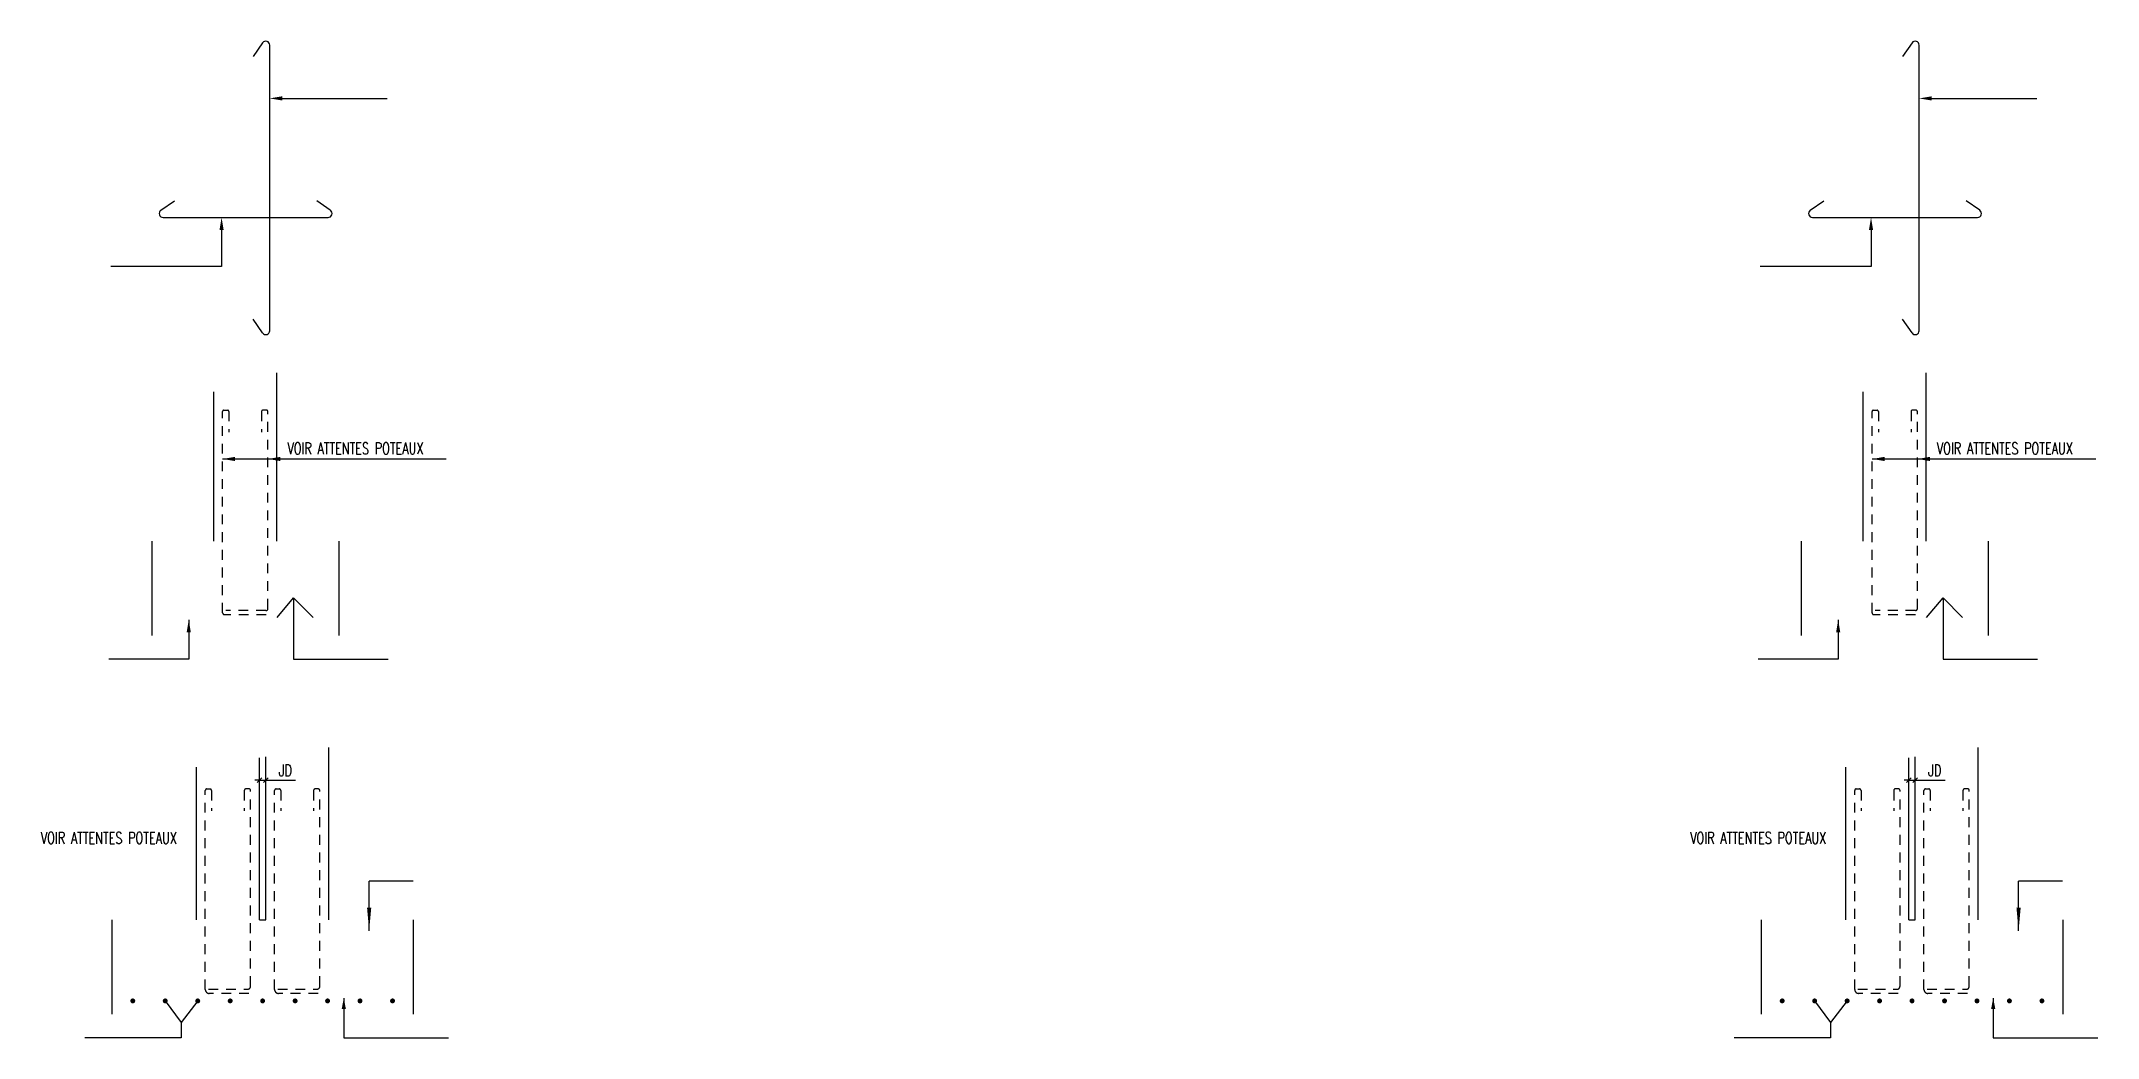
# Model space of a CAD drawing. Extents: x 307 to 786, y -197 to -94.
# Drawn here: x 514.21 to 540.4, y -107.55 to -94.86 of the extents above; entities that cross this region are included whole.
import ezdxf

# ---------------------------------------------------------------- set-up
doc = ezdxf.new("R2010")
doc.units = 0
doc.header["$LTSCALE"] = 0.5
doc.header["$MEASUREMENT"] = 0
doc.linetypes.add('CACHE2', pattern=[0.1875, 0.125, -0.0625])
doc.layers.get('DEFPOINTS').update_dxf_attribs({"linetype": 'CONTINUOUS'})
doc.layers.add('COTATION', color=7, linetype='CONTINUOUS')
doc.layers.add('FERRAILLAGE', color=1, linetype='CONTINUOUS')
doc.styles.add('ROMANS8', font='romans.shx', dxfattribs={"width": 0.7})
doc.dimstyles.new('COT50 cm', dxfattribs={"dimtxt": 0.15, "dimasz": 0.06, "dimexe": 0.03, "dimexo": 0.1, "dimgap": 0.05, "dimtad": 1, "dimdec": 0, "dimlfac": 100, "dimzin": 0, "dimdsep": 46, "dimtxsty": 'ROMANS8', "dimblk1": 'OBLIQUE', "dimblk2": 'OBLIQUE', "dimsah": 1, "dimcen": 0.03, "dimdle": 0.03, "dimclrt": 1, "dimadec": 0, "dimazin": 0, "dimtfac": 1, "dimtdec": 0, "dimtmove": 0, "dimatfit": 3, "dimfxl": 1, "dimfxlon": 1, "dimtolj": 1, "dimtzin": 0, "dimlwd": -1, "dimlwe": -1, "dimarcsym": 0})

msp = doc.modelspace()

# ---------------------------------------------------------------- texts
at = {"layer": 'COTATION', "color": 1, "style": 'ROMANS8', "width": 0.7}
for p in [(517.3442, -100.1185), (538.3442, -100.1185), (514.2047, -105.0764), (535.2047, -105.0764)]:
    msp.add_text('VOIR ATTENTES POTEAUX', height=0.15, dxfattribs=at).set_placement(p)

# ---------------------------------------------------------------- blocks, each defined once
blk = doc.blocks.new('*U512')
at = {"layer": 'FERRAILLAGE', "const_width": 0.03125}
blk.add_lwpolyline([(0.015625, 0, -1), (-0.015625, 0, -1)], format="xyb", close=True, dxfattribs=at)
blk = doc.blocks.new('*U513')
at = {"layer": 'COTATION', "color": 0, "linetype": 'ByBlock', "lineweight": -2, "transparency": 16777216}
for p in [(0, 0), (0.413, 0), (0.827, 0), (1.24, 0), (1.653, 0), (2.067, 0), (2.48, 0), (2.893, 0), (3.307, 0)]:
    blk.add_blockref('*U512', p, dxfattribs=at)
blk = doc.blocks.new('_Oblique')
at = {"layer": 'COTATION', "color": 0, "lineweight": -2}
blk.add_line((-0.5, -0.5), (0.5, 0.5), dxfattribs=at)
blk = doc.blocks.new('*D514')
at = {"layer": 'COTATION', "color": 0, "transparency": 16777216}
for p, q in [((516.989, -104.266), (516.929, -104.266)), ((516.989, -104.287), (516.989, -104.236)), ((516.989, -104.266), (517.069, -104.266)), ((517.069, -104.287), (517.069, -104.236)), ((517.069, -104.266), (517.449, -104.266))]:
    blk.add_line(p, q, dxfattribs=at)
at = {"layer": 'DEFPOINTS', "color": 0, "transparency": 16777216}
for p in [(516.989, -104.387), (517.069, -104.266), (517.069, -104.387)]:
    blk.add_point(p, dxfattribs=at)
at = {"layer": 'COTATION', "color": 0, "transparency": 16777216, "xscale": 0.06, "yscale": 0.06, "zscale": 0.06}
blk.add_blockref('_Oblique', (516.989, -104.266), dxfattribs=at)
at = {"layer": 'COTATION', "color": 0, "transparency": 16777216, "xscale": 0.06, "yscale": 0.06, "zscale": 0.06, "rotation": 180}
blk.add_blockref('_Oblique', (517.069, -104.266), dxfattribs=at)
at = {"layer": 'COTATION', "color": 1, "transparency": 16777216, "insert": (517.319, -104.141), "char_height": 0.15, "attachment_point": 5, "style": 'ROMANS8'}
blk.add_mtext('\\A1;JD', dxfattribs=at)
blk = doc.blocks.new('*U521')
at = {"layer": 'FERRAILLAGE', "const_width": 0.03125}
blk.add_lwpolyline([(0.015625, 0, -1), (-0.015625, 0, -1)], format="xyb", close=True, dxfattribs=at)
blk = doc.blocks.new('*U522')
at = {"layer": 'COTATION', "color": 0, "linetype": 'ByBlock', "lineweight": -2, "transparency": 16777216}
for p in [(0, 0), (0.413, 0), (0.827, 0), (1.24, 0), (1.653, 0), (2.067, 0), (2.48, 0), (2.893, 0), (3.307, 0)]:
    blk.add_blockref('*U521', p, dxfattribs=at)
blk = doc.blocks.new('*D523')
at = {"layer": 'COTATION', "color": 0, "transparency": 16777216}
for p, q in [((537.989, -104.266), (537.929, -104.266)), ((537.989, -104.287), (537.989, -104.236)), ((537.989, -104.266), (538.069, -104.266)), ((538.069, -104.287), (538.069, -104.236)), ((538.069, -104.266), (538.449, -104.266))]:
    blk.add_line(p, q, dxfattribs=at)
at = {"layer": 'DEFPOINTS', "color": 0, "transparency": 16777216}
for p in [(537.989, -104.387), (538.069, -104.266), (538.069, -104.387)]:
    blk.add_point(p, dxfattribs=at)
at = {"layer": 'COTATION', "color": 0, "transparency": 16777216, "xscale": 0.06, "yscale": 0.06, "zscale": 0.06}
blk.add_blockref('_Oblique', (537.989, -104.266), dxfattribs=at)
at = {"layer": 'COTATION', "color": 0, "transparency": 16777216, "xscale": 0.06, "yscale": 0.06, "zscale": 0.06, "rotation": 180}
blk.add_blockref('_Oblique', (538.069, -104.266), dxfattribs=at)
at = {"layer": 'COTATION', "color": 1, "transparency": 16777216, "insert": (538.319, -104.141), "char_height": 0.15, "attachment_point": 5, "style": 'ROMANS8'}
blk.add_mtext('\\A1;JD', dxfattribs=at)

# ---------------------------------------------------------------- dimensions: what is measured, and where the dimension line sits
at = {"layer": 'COTATION'}
for base, p1, p2, picture, middle in [((517.0686, -104.2656), (516.9886, -104.3871), (517.0686, -104.3871), '*D514', (517.3186, -104.1406)), ((538.0686, -104.2656), (537.9886, -104.3871), (538.0686, -104.3871), '*D523', (538.3186, -104.1406))]:
    dim = msp.add_linear_dim(base=base, p1=p1, p2=p2, text='JD', dimstyle='COT50 cm', dxfattribs=at)
    dim.commit()
    dim.dimension.update_dxf_attribs({"geometry": picture, "text_midpoint": middle})

# ---------------------------------------------------------------- linework, layer by layer
at = {"layer": 'COTATION', "color": 1}
for p, q in [((517.0289, -94.8827), (516.9072, -95.0569)), ((517.1199, -98.546), (517.1199, -94.9114)), ((538.0289, -94.8827), (537.9072, -95.0569)), ((538.1199, -98.546), (538.1199, -94.9114)), ((515.7334, -97.0143), (515.9064, -96.8925)), ((515.7621, -97.1052), (517.8625, -97.1052)), ((517.8912, -97.0143), (517.7182, -96.8925)), ((536.7334, -97.0143), (536.9064, -96.8925)), ((536.7621, -97.1052), (538.8625, -97.1052)), ((538.8912, -97.0143), (538.7182, -96.8925)), ((517.0289, -98.5746), (516.9072, -98.4004)), ((538.0289, -98.5746), (537.9072, -98.4004))]:
    msp.add_line(p, q, dxfattribs=at)
at = {"layer": 'COTATION'}
for p, q in [((517.2799, -95.5898), (518.6165, -95.5898)), ((538.2799, -95.5898), (539.6165, -95.5898)), ((516.5068, -97.2652), (516.5068, -97.7305)), ((537.5068, -97.2652), (537.5068, -97.7305)), ((516.5068, -97.7305), (515.0948, -97.7305)), ((537.5068, -97.7305), (536.0948, -97.7305)), ((516.5195, -100.1785), (517.5329, -100.1785)), ((517.4445, -100.1785), (519.3677, -100.1785)), ((517.4445, -100.1785), (517.4445, -100.1785)), ((537.5195, -100.1785), (538.5329, -100.1785)), ((538.4445, -100.1785), (540.3677, -100.1785)), ((538.4445, -100.1785), (538.4445, -100.1785)), ((517.2132, -102.1941), (517.4234, -101.9441)), ((517.6734, -102.1941), (517.4234, -101.9441)), ((517.4234, -101.9441), (517.4234, -102.7258)), ((538.2132, -102.1941), (538.4234, -101.9441)), ((538.6734, -102.1941), (538.4234, -101.9441)), ((538.4234, -101.9441), (538.4234, -102.7258)), ((516.0889, -102.2254), (516.0889, -102.7258)), ((537.0889, -102.2254), (537.0889, -102.7258)), ((516.0889, -102.7258), (515.0691, -102.7258)), ((517.4234, -102.7258), (518.628, -102.7258)), ((537.0889, -102.7258), (536.0691, -102.7258)), ((538.4234, -102.7258), (539.628, -102.7258)), ((518.3854, -106.1853), (518.3854, -105.5497)), ((518.9453, -105.5497), (518.3854, -105.5497)), ((539.3854, -106.1853), (539.3854, -105.5497)), ((539.9453, -105.5497), (539.3854, -105.5497)), ((515.7894, -107.0751), (515.9929, -107.3485)), ((516.2027, -107.0751), (515.9929, -107.3485)), ((518.0626, -107.039), (518.0626, -107.5452)), ((536.7894, -107.0751), (536.9929, -107.3485)), ((537.2027, -107.0751), (536.9929, -107.3485)), ((539.0626, -107.039), (539.0626, -107.5452)), ((515.9929, -107.3485), (515.9929, -107.5452)), ((536.9929, -107.3485), (536.9929, -107.5452)), ((515.9929, -107.5452), (514.7653, -107.5452)), ((518.0626, -107.5452), (519.395, -107.5452)), ((536.9929, -107.5452), (535.7653, -107.5452)), ((539.0626, -107.5452), (540.395, -107.5452))]:
    msp.add_line(p, q, dxfattribs=at)
at = {"layer": 'COTATION', "color": 3}
for p, q in [((517.2092, -101.2235), (517.2092, -99.0825)), ((538.2092, -101.2235), (538.2092, -99.0825)), ((516.407, -101.2235), (516.407, -99.3258)), ((537.407, -101.2235), (537.407, -99.3258)), ((515.6166, -101.2235), (515.6166, -102.4254)), ((517.9996, -101.2235), (517.9996, -102.4254)), ((536.6166, -101.2235), (536.6166, -102.4254)), ((538.9996, -101.2235), (538.9996, -102.4254)), ((517.8708, -106.0428), (517.8708, -103.8504)), ((538.8708, -106.0428), (538.8708, -103.8504)), ((516.1864, -106.0428), (516.1864, -104.102)), ((516.9886, -106.0428), (516.9886, -103.9822)), ((517.0686, -106.0428), (517.0686, -103.9702)), ((537.1864, -106.0428), (537.1864, -104.102)), ((537.9886, -106.0428), (537.9886, -103.9822)), ((538.0686, -106.0428), (538.0686, -103.9702)), ((515.1095, -106.0428), (515.1095, -107.2447)), ((516.9886, -106.0428), (517.0686, -106.0428)), ((518.9478, -106.0428), (518.9478, -107.2447)), ((536.1095, -106.0428), (536.1095, -107.2447)), ((537.9886, -106.0428), (538.0686, -106.0428)), ((539.9478, -106.0428), (539.9478, -107.2447))]:
    msp.add_line(p, q, dxfattribs=at)
at = {"layer": 'COTATION', "color": 1, "linetype": 'CACHE2', "ltscale": 2}
for p, q in [((516.5195, -102.1352), (516.5195, -99.5736)), ((516.5345, -99.5586), (516.5851, -99.5586)), ((516.6001, -99.5736), (516.6001, -99.8364)), ((517.0162, -99.5736), (517.0162, -99.8364)), ((517.0817, -99.5586), (517.0312, -99.5586)), ((517.0967, -102.0829), (517.0967, -99.5736)), ((537.5195, -102.1352), (537.5195, -99.5736)), ((537.5345, -99.5586), (537.5851, -99.5586)), ((537.6001, -99.5736), (537.6001, -99.8364)), ((538.0162, -99.5736), (538.0162, -99.8364)), ((538.0817, -99.5586), (538.0312, -99.5586)), ((538.0967, -102.0829), (538.0967, -99.5736)), ((517.0717, -102.1079), (516.5598, -102.1079)), ((538.0717, -102.1079), (537.5598, -102.1079)), ((517.0746, -102.1602), (516.5445, -102.1602)), ((538.0746, -102.1602), (537.5445, -102.1602))]:
    msp.add_line(p, q, dxfattribs=at)
for points in [[(516.854, -106.9795), (516.3489, -106.9795, -0.4142136), (516.2989, -106.9295), (516.2989, -104.398, -0.4142136), (516.3189, -104.378), (516.3595, -104.378, -0.4142136), (516.3795, -104.398), (516.3795, -104.6558)], [(516.3392, -106.9272), (516.8361, -106.9272, 0.4142136), (516.8761, -106.8872), (516.8761, -104.398, 0.4142136), (516.8561, -104.378), (516.8156, -104.378, 0.4142136), (516.7956, -104.398), (516.7956, -104.6558)], [(517.7362, -106.9795), (517.2311, -106.9795, -0.4142136), (517.1811, -106.9295), (517.1811, -104.398, -0.4142136), (517.2011, -104.378), (517.2417, -104.378, -0.4142136), (517.2617, -104.398), (517.2617, -104.6558)], [(517.2214, -106.9272), (517.7183, -106.9272, 0.4142136), (517.7583, -106.8872), (517.7583, -104.398, 0.4142136), (517.7383, -104.378), (517.6978, -104.378, 0.4142136), (517.6778, -104.398), (517.6778, -104.6558)], [(537.854, -106.9795), (537.3489, -106.9795, -0.4142136), (537.2989, -106.9295), (537.2989, -104.398, -0.4142136), (537.3189, -104.378), (537.3595, -104.378, -0.4142136), (537.3795, -104.398), (537.3795, -104.6558)], [(537.3392, -106.9272), (537.8361, -106.9272, 0.4142136), (537.8761, -106.8872), (537.8761, -104.398, 0.4142136), (537.8561, -104.378), (537.8156, -104.378, 0.4142136), (537.7956, -104.398), (537.7956, -104.6558)], [(538.7362, -106.9795), (538.2311, -106.9795, -0.4142136), (538.1811, -106.9295), (538.1811, -104.398, -0.4142136), (538.2011, -104.378), (538.2417, -104.378, -0.4142136), (538.2617, -104.398), (538.2617, -104.6558)], [(538.2214, -106.9272), (538.7183, -106.9272, 0.4142136), (538.7583, -106.8872), (538.7583, -104.398, 0.4142136), (538.7383, -104.378), (538.6978, -104.378, 0.4142136), (538.6778, -104.398), (538.6778, -104.6558)]]:
    msp.add_lwpolyline(points, format="xyb", dxfattribs=at)
at = {"layer": 'COTATION', "color": 1}
for centre, start, end in [((517.0699, -94.9114), 0, 145.0571), ((538.0699, -94.9114), 0, 145.0571), ((515.7621, -97.0552), 125.12753, 270), ((517.8625, -97.0552), 270, 54.87247), ((536.7621, -97.0552), 125.12753, 270), ((538.8625, -97.0552), 270, 54.87247), ((517.0699, -98.546), 214.9429, 0), ((538.0699, -98.546), 214.9429, 0)]:
    msp.add_arc(centre, 0.05, start, end, dxfattribs=at)
at = {"layer": 'COTATION', "color": 1, "linetype": 'CACHE2', "ltscale": 2}
for centre, radius, start, end in [((516.5345, -99.5736), 0.015, 90, 180), ((516.5851, -99.5736), 0.015, 0, 90), ((517.0312, -99.5736), 0.015, 90, 180), ((517.0817, -99.5736), 0.015, 0, 90), ((537.5345, -99.5736), 0.015, 90, 180), ((537.5851, -99.5736), 0.015, 0, 90), ((538.0312, -99.5736), 0.015, 90, 180), ((538.0817, -99.5736), 0.015, 0, 90), ((517.0717, -102.0829), 0.025, 270, 0), ((538.0717, -102.0829), 0.025, 270, 0), ((516.5445, -102.1352), 0.025, 180, 270), ((537.5445, -102.1352), 0.025, 180, 270)]:
    msp.add_arc(centre, radius, start, end, dxfattribs=at)
at = {"layer": 'COTATION'}
for points in [[(517.2799, -95.6165), (517.2799, -95.5632), (517.1199, -95.5898)], [(538.2799, -95.6165), (538.2799, -95.5632), (538.1199, -95.5898)], [(516.4802, -97.2652), (516.5335, -97.2652), (516.5068, -97.1052)], [(537.4802, -97.2652), (537.5335, -97.2652), (537.5068, -97.1052)], [(516.6795, -100.1518), (516.6795, -100.2051), (516.5195, -100.1785)], [(517.2567, -100.1518), (517.2567, -100.2051), (517.0967, -100.1785)], [(537.6795, -100.1518), (537.6795, -100.2051), (537.5195, -100.1785)], [(538.2567, -100.1518), (538.2567, -100.2051), (538.0967, -100.1785)], [(516.0622, -102.3854), (516.1156, -102.3854), (516.0889, -102.2254)], [(537.0622, -102.3854), (537.1156, -102.3854), (537.0889, -102.2254)], [(518.3588, -105.8902), (518.4121, -105.8902), (518.3854, -106.1853)], [(539.3588, -105.8902), (539.4121, -105.8902), (539.3854, -106.1853)], [(518.036, -107.177), (518.0893, -107.177), (518.0626, -107.039)], [(539.036, -107.177), (539.0893, -107.177), (539.0626, -107.039)]]:
    msp.add_solid(points, dxfattribs=at)

# ---------------------------------------------------------------- block references
for name, p in [('*U513', (515.3761, -107.0751)), ('*U522', (536.3761, -107.0751))]:
    msp.add_blockref(name, p, dxfattribs=at)

msp.set_redraw_order([(e.dxf.handle, doc.entitydb.next_handle()) for e in msp.query("TEXT MTEXT ATTDEF DIMENSION ARC_DIMENSION")])  # texts and dimensions are drawn at this point

doc.saveas('drawing.dxf')
